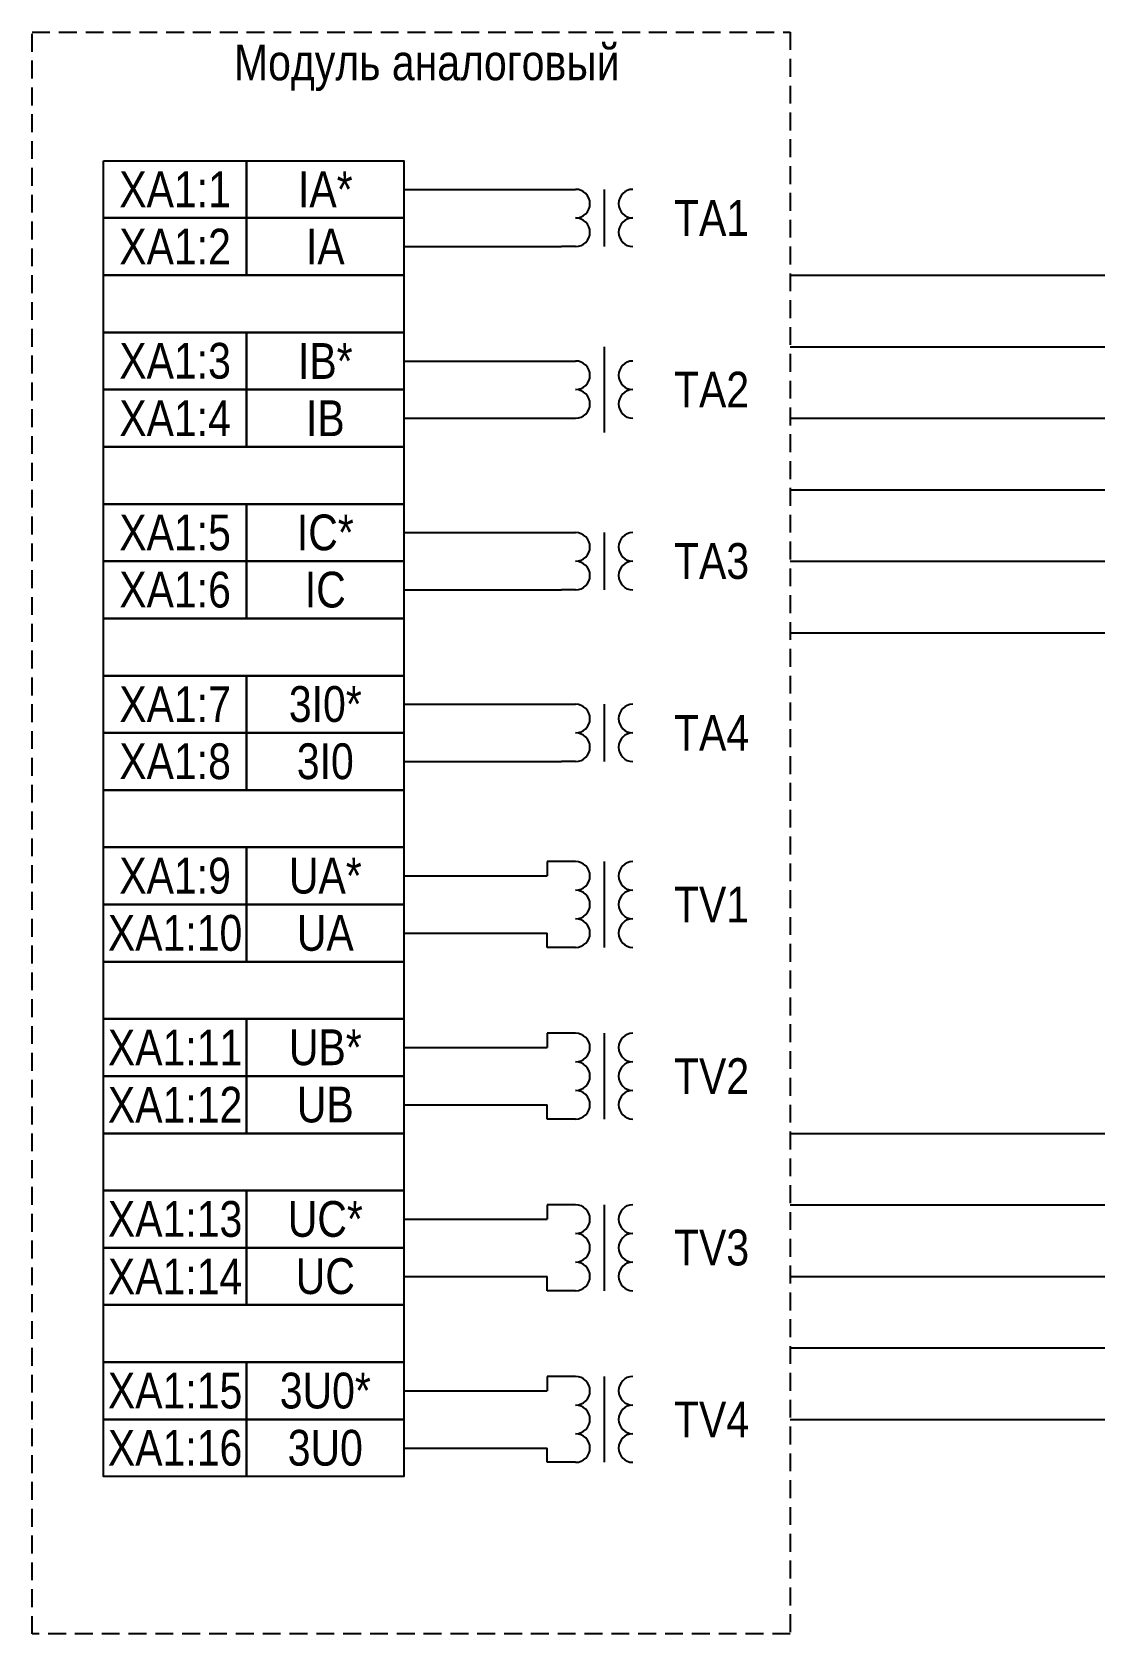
# Model space of a CAD drawing. Header units: millimetres. Extents: x -32357 to 1150, y -489 to 2440.
# Drawn here: x -29681 to -29606, y 672 to 784 of the extents above; entities that cross this region are included whole.
import ezdxf

# ---------------------------------------------------------------- set-up
doc = ezdxf.new("R2010")
doc.units = ezdxf.units.MM
doc.linetypes.add('штриховая2', pattern=[0.375, 0.25, -0.125])
doc.styles.add('2.5_Gost_RD', font='ARIALN.TTF', dxfattribs={"height": 2.5})

msp = doc.modelspace()

# ---------------------------------------------------------------- texts
at = {"ltscale": 100, "char_height": 2.5, "attachment_point": 5, "style": '2.5_Gost_RD'}
for s, insert, width in [('\\pi2.19125;{\\C7;Модуль аналоговый}', (-29654.5, 781.5), 53), ('XA1:1', (-29671, 773), 10), ('IA*', (-29660.5, 773), 11), ('ТA1', (-29633.5, 771), 11), ('XA1:2', (-29671, 769), 10), ('IA', (-29660.5, 769), 11), ('XA1:3', (-29671, 761), 10), ('IB*', (-29660.5, 761), 11), ('ТA2', (-29633.5, 759), 11), ('XA1:4', (-29671, 757), 10), ('IB', (-29660.5, 757), 11), ('XA1:5', (-29671, 749), 10), ('IC*', (-29660.5, 749), 11), ('ТA3', (-29633.5, 747), 11), ('XA1:6', (-29671, 745), 10), ('IC', (-29660.5, 745), 11), ('XA1:7', (-29671, 737), 10), ('3I0*', (-29660.5, 737), 11), ('ТA4', (-29633.5, 735), 11), ('XA1:8', (-29671, 733), 10), ('3I0', (-29660.5, 733), 11), ('XA1:9', (-29671, 725), 10), ('UА*', (-29660.5, 725), 11), ('ТV1', (-29633.5, 723), 11), ('XA1:10', (-29671, 721), 10), ('UА', (-29660.5, 721), 11), ('XA1:11', (-29671, 713), 10), ('UB*', (-29660.5, 713), 11), ('ТV2', (-29633.5, 711), 11), ('XA1:12', (-29671, 709), 10), ('UB', (-29660.5, 709), 11), ('XA1:13', (-29671, 701), 10), ('UC*', (-29660.5, 701), 11), ('ТV3', (-29633.5, 699), 11), ('XA1:14', (-29671, 697), 10), ('UC', (-29660.5, 697), 11), ('XA1:15', (-29671, 689), 10), ('3U0*', (-29660.5, 689), 11), ('ТV4', (-29633.5, 687), 11), ('XA1:16', (-29671, 685), 10), ('3U0', (-29660.5, 685), 11)]:
    msp.add_mtext(s, dxfattribs=dict(at, insert=insert, width=width))

# ---------------------------------------------------------------- linework, layer by layer
at = {"ltscale": 100}
for p, q in [((-29655, 773), (-29643, 773)), ((-29641, 773), (-29641, 769)), ((-29655, 769), (-29644, 769)), ((-29655, 769), (-29644, 769)), ((-29643, 769), (-29644, 769)), ((-29628, 767), (-29606, 767)), ((-29641, 762), (-29641, 756)), ((-29628, 762), (-29606, 762)), ((-29655, 761), (-29643, 761)), ((-29655, 757), (-29643, 757)), ((-29628, 757), (-29606, 757)), ((-29628, 752), (-29606, 752)), ((-29655, 749), (-29643, 749)), ((-29641, 749), (-29641, 745)), ((-29628, 747), (-29606, 747)), ((-29655, 745), (-29644, 745)), ((-29655, 745), (-29644, 745)), ((-29643, 745), (-29644, 745)), ((-29628, 742), (-29606, 742)), ((-29655, 737), (-29643, 737)), ((-29641, 737), (-29641, 733)), ((-29655, 733), (-29644, 733)), ((-29655, 733), (-29644, 733)), ((-29643, 733), (-29644, 733)), ((-29643, 726), (-29645, 726)), ((-29645, 726), (-29645, 725)), ((-29641, 726), (-29641, 720)), ((-29655, 725), (-29645, 725)), ((-29655, 721), (-29645, 721)), ((-29645, 720), (-29645, 721)), ((-29643, 720), (-29645, 720)), ((-29643, 714), (-29645, 714)), ((-29645, 714), (-29645, 713)), ((-29641, 714), (-29641, 708)), ((-29655, 713), (-29645, 713)), ((-29655, 709), (-29645, 709)), ((-29645, 708), (-29645, 709)), ((-29643, 708), (-29645, 708)), ((-29628, 707), (-29606, 707)), ((-29643, 702), (-29645, 702)), ((-29645, 702), (-29645, 701)), ((-29641, 702), (-29641, 696)), ((-29628, 702), (-29606, 702)), ((-29655, 701), (-29645, 701)), ((-29655, 697), (-29645, 697)), ((-29645, 696), (-29645, 697)), ((-29628, 697), (-29606, 697)), ((-29643, 696), (-29645, 696)), ((-29628, 692), (-29606, 692)), ((-29643, 690), (-29645, 690)), ((-29645, 690), (-29645, 689)), ((-29641, 690), (-29641, 684)), ((-29655, 689), (-29645, 689)), ((-29628, 687), (-29606, 687)), ((-29655, 685), (-29645, 685)), ((-29645, 684), (-29645, 685)), ((-29643, 684), (-29645, 684))]:
    msp.add_line(p, q, dxfattribs=at)
at = {"color": 7, "linetype": 'штриховая2', "ltscale": 5}
msp.add_lwpolyline([(-29681, 784), (-29628, 784), (-29628, 672), (-29681, 672)], close=True, dxfattribs=at)
at = {"ltscale": 100}
for points in [[(-29676, 775), (-29666, 775), (-29666, 771), (-29676, 771)], [(-29666, 775), (-29655, 775), (-29655, 771), (-29666, 771)], [(-29676, 771), (-29666, 771), (-29666, 767), (-29676, 767)], [(-29666, 771), (-29655, 771), (-29655, 767), (-29666, 767)], [(-29676, 767), (-29655, 767), (-29655, 763), (-29676, 763)], [(-29676, 763), (-29666, 763), (-29666, 759), (-29676, 759)], [(-29666, 763), (-29655, 763), (-29655, 759), (-29666, 759)], [(-29676, 759), (-29666, 759), (-29666, 755), (-29676, 755)], [(-29666, 759), (-29655, 759), (-29655, 755), (-29666, 755)], [(-29676, 755), (-29655, 755), (-29655, 751), (-29676, 751)], [(-29676, 751), (-29666, 751), (-29666, 747), (-29676, 747)], [(-29666, 751), (-29655, 751), (-29655, 747), (-29666, 747)], [(-29676, 747), (-29666, 747), (-29666, 743), (-29676, 743)], [(-29666, 747), (-29655, 747), (-29655, 743), (-29666, 743)], [(-29676, 743), (-29655, 743), (-29655, 739), (-29676, 739)], [(-29676, 739), (-29666, 739), (-29666, 735), (-29676, 735)], [(-29666, 739), (-29655, 739), (-29655, 735), (-29666, 735)], [(-29676, 735), (-29666, 735), (-29666, 731), (-29676, 731)], [(-29666, 735), (-29655, 735), (-29655, 731), (-29666, 731)], [(-29676, 731), (-29655, 731), (-29655, 727), (-29676, 727)], [(-29676, 727), (-29666, 727), (-29666, 723), (-29676, 723)], [(-29666, 727), (-29655, 727), (-29655, 723), (-29666, 723)], [(-29676, 723), (-29666, 723), (-29666, 719), (-29676, 719)], [(-29666, 723), (-29655, 723), (-29655, 719), (-29666, 719)], [(-29676, 719), (-29655, 719), (-29655, 715), (-29676, 715)], [(-29676, 715), (-29666, 715), (-29666, 711), (-29676, 711)], [(-29666, 715), (-29655, 715), (-29655, 711), (-29666, 711)], [(-29676, 711), (-29666, 711), (-29666, 707), (-29676, 707)], [(-29666, 711), (-29655, 711), (-29655, 707), (-29666, 707)], [(-29676, 707), (-29655, 707), (-29655, 703), (-29676, 703)], [(-29676, 703), (-29666, 703), (-29666, 699), (-29676, 699)], [(-29666, 703), (-29655, 703), (-29655, 699), (-29666, 699)], [(-29676, 699), (-29666, 699), (-29666, 695), (-29676, 695)], [(-29666, 699), (-29655, 699), (-29655, 695), (-29666, 695)], [(-29676, 695), (-29655, 695), (-29655, 691), (-29676, 691)], [(-29676, 691), (-29666, 691), (-29666, 687), (-29676, 687)], [(-29666, 691), (-29655, 691), (-29655, 687), (-29666, 687)], [(-29676, 687), (-29666, 687), (-29666, 683), (-29676, 683)], [(-29666, 687), (-29655, 687), (-29655, 683), (-29666, 683)]]:
    msp.add_lwpolyline(points, close=True, dxfattribs=at)
for centre, start, end in [((-29643, 772), 270, 90), ((-29639, 772), 90, 270), ((-29643, 770), 270, 90), ((-29639, 770), 90, 270), ((-29643, 760), 270, 90), ((-29639, 760), 90, 270), ((-29643, 758), 270, 90), ((-29639, 758), 90, 270), ((-29643, 748), 270, 90), ((-29639, 748), 90, 270), ((-29643, 746), 270, 90), ((-29639, 746), 90, 270), ((-29643, 736), 270, 90), ((-29639, 736), 90, 270), ((-29643, 734), 270, 90), ((-29639, 734), 90, 270), ((-29643, 725), 270, 90), ((-29639, 725), 90, 270), ((-29643, 723), 270, 90), ((-29639, 723), 90, 270), ((-29643, 721), 270, 90), ((-29639, 721), 90, 270), ((-29643, 713), 270, 90), ((-29639, 713), 90, 270), ((-29643, 711), 270, 90), ((-29639, 711), 90, 270), ((-29643, 709), 270, 90), ((-29639, 709), 90, 270), ((-29643, 701), 270, 90), ((-29639, 701), 90, 270), ((-29643, 699), 270, 90), ((-29639, 699), 90, 270), ((-29643, 697), 270, 90), ((-29639, 697), 90, 270), ((-29643, 689), 270, 90), ((-29639, 689), 90, 270), ((-29643, 687), 270, 90), ((-29639, 687), 90, 270), ((-29643, 685), 270, 90), ((-29639, 685), 90, 270)]:
    msp.add_arc(centre, 1, start, end, dxfattribs=at)

msp.set_redraw_order([(e.dxf.handle, doc.entitydb.next_handle()) for e in msp.query("TEXT MTEXT ATTDEF DIMENSION ARC_DIMENSION")])  # texts and dimensions are drawn at this point

doc.saveas('drawing.dxf')
